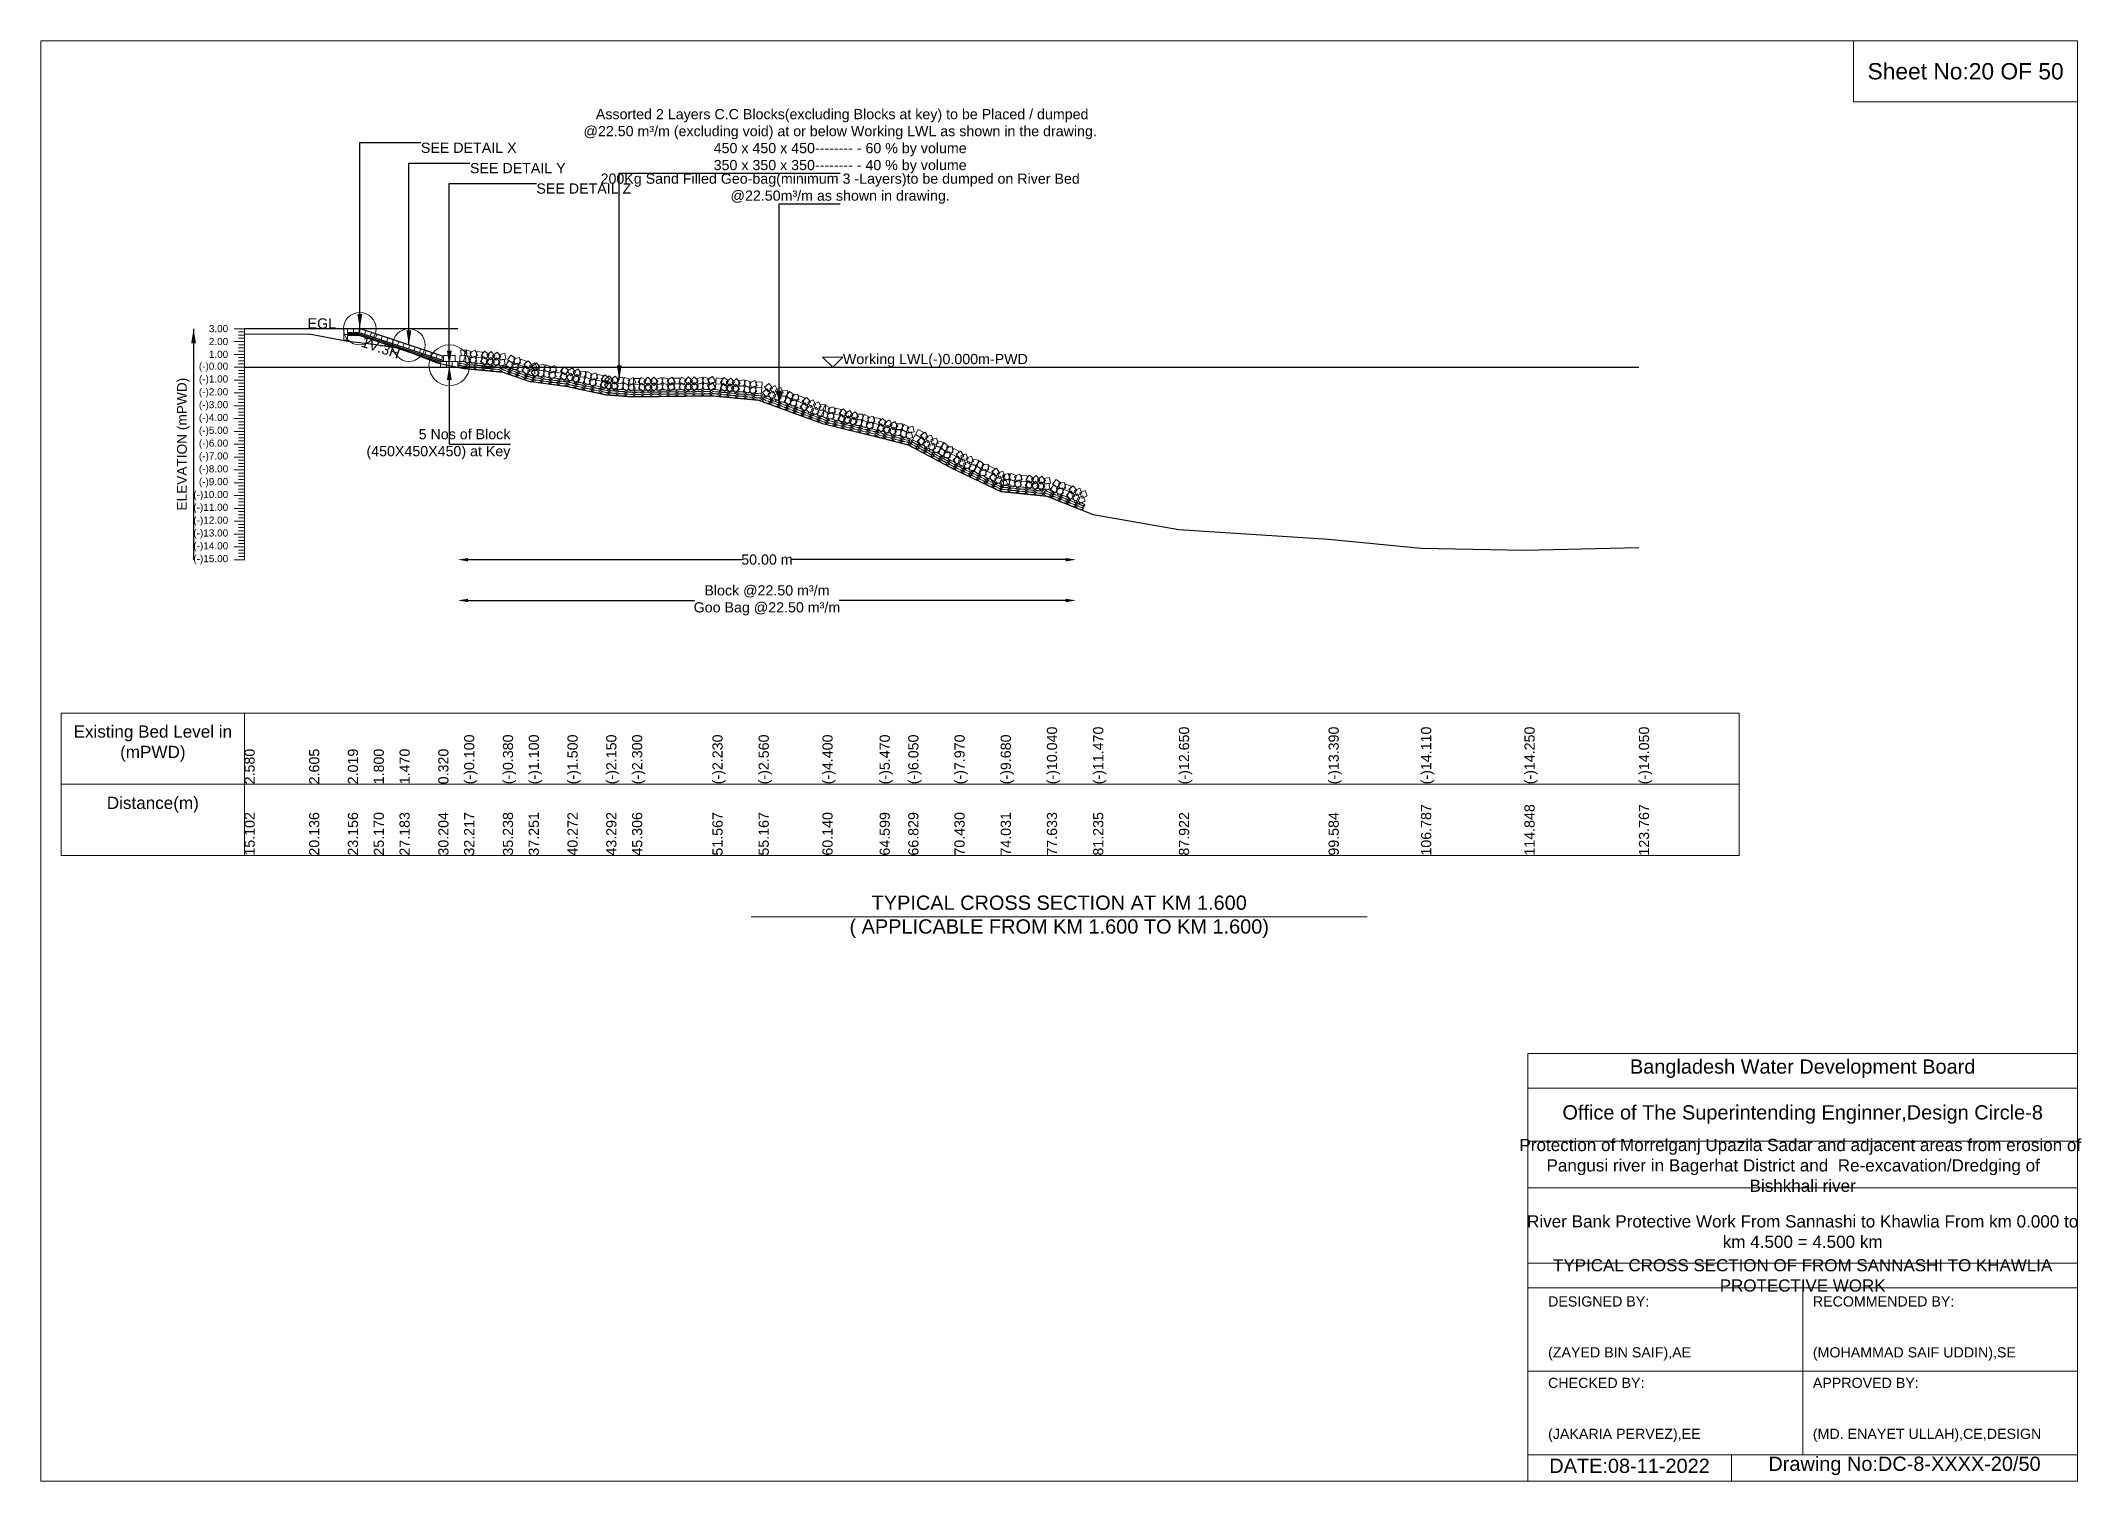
# Model space of a CAD drawing. Header units: inches. Extents: x 89000 to 845017, y -7071 to 0.
# Drawn here: x 385000 to 395017, y -7071 to 0 of the extents above; entities that cross this region are included whole.
import ezdxf

# ---------------------------------------------------------------- set-up
doc = ezdxf.new("R2010")
doc.units = ezdxf.units.IN
doc.header["$LTSCALE"] = 7
doc.header["$MEASUREMENT"] = 0
doc.header["$PDMODE"] = 3
for name, color, linetype, lineweight in [('Cross section Data Border', 7, 'Continuous', 9), ('Cross Section Labels', 7, 'Continuous', 9), ('Existing_Bed_Level for Xsection', 7, 'Continuous', 25), ('Long Section Labels', 7, 'Continuous', 9)]:
    doc.layers.add(name, color=color, linetype=linetype, lineweight=lineweight)
doc.styles.get("Standard").update_dxf_attribs({"font": 'arial.ttf'})
doc.dimstyles.new('Appron Lebeling Style', dxfattribs={"dimtxt": 50, "dimasz": 50, "dimexe": 0.18, "dimexo": 0.0625, "dimgap": 0.09, "dimtad": 0, "dimtih": 1, "dimtoh": 1, "dimdec": 4, "dimzin": 0, "dimdsep": 46, "dimtxsty": 'Standard', "dimcen": 0.09, "dimse1": 1, "dimse2": 1, "dimadec": 0, "dimazin": 0, "dimtfac": 1, "dimtdec": 4, "dimtofl": 0, "dimtmove": 0, "dimatfit": 3, "dimfxl": 1, "dimtolj": 1, "dimtzin": 0, "dimarcsym": 0})
doc.dimstyles.get("Standard").update_dxf_attribs({"dimtxt": 0.18, "dimasz": 0.18, "dimexe": 0.18, "dimexo": 0.0625, "dimgap": 0.09, "dimtad": 0, "dimtih": 1, "dimtoh": 1, "dimdec": 4, "dimzin": 0, "dimdsep": 46, "dimtxsty": 'Standard', "dimcen": 0.09, "dimadec": 0, "dimazin": 0, "dimtfac": 1, "dimtdec": 4, "dimtofl": 0, "dimtmove": 0, "dimatfit": 3, "dimfxl": 1, "dimtolj": 1, "dimtzin": 0, "dimarcsym": 0})

msp = doc.modelspace()

# ---------------------------------------------------------------- texts
at = {"layer": 'Cross section Data Border', "char_height": 60, "width": 800, "attachment_point": 5}
for s, insert in [('Existing Bed Level in (mPWD)', (385550, -3450)), ('Distance(m)', (385550, -3750))]:
    msp.add_mtext(s, dxfattribs=dict(at, insert=insert))
at = {"layer": 'Cross Section Labels'}
for s, insert, char_height, attachment_point in [('Sheet No:20 OF 50', (394450, -150), 80, 5), (' Assorted 2 Layers C.C Blocks(excluding Blocks at key) to be Placed / dumped^J@22.50 m³/m (excluding void) at or below Working LWL as shown in the drawing.^J450 x 450 x 450-------- - 60 % by volume^J350 x 350 x 350-------- - 40 % by volume', (388924.56782, -650), 50, 8), ('SEE DETAIL X', (386866.10619, -500), 50, 1), ('SEE DETAIL Y', (387107.08119, -600), 50, 1), ('SEE DETAIL Z', (387433.10619, -700), 50, 1), ('200Kg Sand Filled Geo-bag(minimum 3 -Layers)to be dumped on River Bed^J@22.50m³/m as shown in drawing.', (388924.56782, -800), 50, 8), ('EGL', (386449.63914, -1413.25), 50, 9), ('Working LWL(-)0.000m-PWD', (388938.05619, -1602.25), 50, 7), ('5 Nos of Block ^J(450X450X450) at Key', (387305.53119, -1980.25), 50, 6), ('TYPICAL CROSS SECTION AT KM 1.600^J( APPLICABLE FROM KM 1.600 TO KM 1.600)', (390000, -4300), 70, 5), ('Bangladesh Water Development Board', (393650, -5046), 70, 5), ('Office of The Superintending Enginner,Design Circle-8', (393650, -5271), 70, 5)]:
    msp.add_mtext(s, dxfattribs=dict(at, insert=insert, char_height=char_height, attachment_point=attachment_point))
at = {"layer": 'Cross Section Labels', "insert": (386676.63251, -1483.29602), "char_height": 50, "attachment_point": 2, "rotation": 341.565051177}
msp.add_mtext('1V:3H', dxfattribs=at)
at = {"layer": 'Cross Section Labels'}
for s, insert, char_height, width, attachment_point in [('Protection of Morrelganj Upazila Sadar and adjacent areas from erosion of  Pangusi river in Bagerhat District and  Re-excavation/Dredging of     Bishkhali river', (393650, -5521), 60, 2800, 5), ('River Bank Protective Work From Sannashi to Khawlia From km 0.000 to km 4.500 = 4.500 km', (393650, -5846), 60, 2700, 5), ('TYPICAL CROSS SECTION OF FROM SANNASHI TO KHAWLIA PROTECTIVE WORK', (393650, -6061), 59.5765532, 2800, 5), ('DESIGNED BY:^J^J^J(ZAYED BIN SAIF),AE', (392400, -6321), 50, 1400, 4), ('RECOMMENDED BY:^J^J^J(MOHAMMAD SAIF UDDIN),SE', (393700, -6321), 50, 1400, 4), ('CHECKED BY:^J^J^J(JAKARIA PERVEZ),EE', (392400, -6721), 50, 1400, 4), ('APPROVED BY:^J^J^J(MD. ENAYET ULLAH),CE,DESIGN', (393700, -6721), 50, 1400, 4), ('DATE:08-11-2022', (392800, -6996), 70, 1400, 5), ('Drawing No:DC-8-XXXX-20/50', (394150, -6996), 70, 2200, 5)]:
    msp.add_mtext(s, dxfattribs=dict(at, insert=insert, char_height=char_height, width=width, attachment_point=attachment_point))
at = {"layer": 'Long Section Labels', "char_height": 35, "attachment_point": 6}
for s, insert in [('3.00', (385920, -1413.25)), ('2.00', (385920, -1476.25)), ('(-)0.00', (385920, -1602.25)), ('1.00', (385920, -1539.25)), ('(-)1.00', (385920, -1665.25)), ('(-)2.00', (385920, -1728.25)), ('(-)3.00', (385920, -1791.25)), ('(-)4.00', (385920, -1854.25)), ('(-)5.00', (385920, -1917.25)), ('(-)6.00', (385920, -1980.25)), ('(-)7.00', (385920, -2043.25)), ('(-)8.00', (385920, -2106.25)), ('(-)9.00', (385920, -2169.25)), ('(-)10.00', (385920, -2232.25)), ('(-)11.00', (385920, -2295.25)), ('(-)12.00', (385920, -2358.25)), ('(-)13.00', (385920, -2421.25)), ('(-)14.00', (385920, -2484.25)), ('(-)15.00', (385920, -2547.25))]:
    msp.add_mtext(s, dxfattribs=dict(at, insert=insert))
at = {"layer": 'Long Section Labels', "rotation": 90}
for s, insert, char_height, attachment_point in [('ELEVATION (mPWD)', (385700, -1980.25), 48, 5), ('(-)10.040', (389939.43699, -3650), 50, 1), ('(-)11.470', (390166.36455, -3650), 50, 1), ('(-)12.650', (390587.69766, -3650), 50, 1), ('(-)13.390', (391322.39651, -3650), 50, 1), ('(-)14.110', (391776.1832, -3650), 50, 1), ('(-)14.250', (392283.98083, -3650), 50, 1), ('(-)14.050', (392845.92653, -3650), 50, 1), ('2.580', (386000, -3650), 50, 1), ('2.605', (386317.13875, -3650), 50, 1), ('2.019', (386507.43723, -3650), 50, 1), ('1.800', (386634.27718, -3650), 50, 1), ('1.470', (386761.11751, -3650), 50, 1), ('0.320', (386951.41594, -3650), 50, 1), ('(-)0.100', (387078.25627, -3650), 50, 1), ('(-)0.380', (387268.55469, -3650), 50, 1), ('(-)1.100', (387395.39469, -3650), 50, 1), ('(-)1.500', (387585.69317, -3650), 50, 1), ('(-)2.150', (387775.99159, -3650), 50, 1), ('(-)2.300', (387902.83192, -3650), 50, 1), ('(-)2.230', (388297.30877, -3650), 50, 1), ('(-)2.560', (388524.1092, -3650), 50, 1), ('(-)4.400', (388837.39096, -3650), 50, 1), ('(-)5.470', (389118.30117, -3650), 50, 1), ('(-)6.050', (389258.79808, -3650), 50, 1), ('(-)7.970', (389485.65008, -3650), 50, 1), ('(-)9.680', (389712.53106, -3650), 50, 1), ('15.102', (386000, -4000), 50, 1), ('20.136', (386317.13875, -4000), 50, 1), ('23.156', (386507.43723, -4000), 50, 1), ('25.170', (386634.27718, -4000), 50, 1), ('27.183', (386761.11751, -4000), 50, 1), ('30.204', (386951.41594, -4000), 50, 1), ('32.217', (387078.25627, -4000), 50, 1), ('35.238', (387268.55469, -4000), 50, 1), ('37.251', (387395.39469, -4000), 50, 1), ('40.272', (387585.69317, -4000), 50, 1), ('43.292', (387775.99159, -4000), 50, 1), ('45.306', (387902.83192, -4000), 50, 1), ('51.567', (388297.30877, -4000), 50, 1), ('55.167', (388524.1092, -4000), 50, 1), ('60.140', (388837.39096, -4000), 50, 1), ('64.599', (389118.30117, -4000), 50, 1), ('66.829', (389258.79808, -4000), 50, 1), ('70.430', (389485.65008, -4000), 50, 1), ('74.031', (389712.53106, -4000), 50, 1), ('77.633', (389939.43699, -4000), 50, 1), ('81.235', (390166.36455, -4000), 50, 1), ('87.922', (390587.69766, -4000), 50, 1), ('99.584', (391322.39651, -4000), 50, 1), ('106.787', (391776.1832, -4000), 50, 1), ('114.848', (392283.98083, -4000), 50, 1), ('123.767', (392845.92653, -4000), 50, 1)]:
    msp.add_mtext(s, dxfattribs=dict(at, insert=insert, char_height=char_height, attachment_point=attachment_point))

# ---------------------------------------------------------------- blocks, each defined once
blk = doc.blocks.new('*D295')
at = {"layer": 'Cross Section Labels', "color": 0, "lineweight": -2, "transparency": 16777216}
for p, q in [((387098, -2547), (388442, -2547)), ((390032, -2547), (388687, -2547))]:
    blk.add_line(p, q, dxfattribs=at)
at = {"layer": 'Cross Section Labels', "color": 0, "transparency": 16777216}
for points in [[(387098, -2539), (387098, -2556), (387048, -2547)], [(390032, -2539), (390032, -2556), (390082, -2547)]]:
    blk.add_solid(points, dxfattribs=at)
at = {"layer": 'Defpoints', "color": 0, "transparency": 16777216}
for p in [(387048, -1602), (390082, -2291), (390082, -2547)]:
    blk.add_point(p, dxfattribs=at)
at = {"layer": 'Cross Section Labels', "color": 0, "transparency": 16777216, "insert": (388565, -2547), "char_height": 50, "attachment_point": 5}
blk.add_mtext('\\A1;50.00 m', dxfattribs=at)
blk = doc.blocks.new('*D296')
at = {"layer": 'Cross Section Labels', "color": 0, "lineweight": -2, "transparency": 16777216}
for p, q in [((387098, -2747), (388209, -2747)), ((390032, -2747), (388920, -2747))]:
    blk.add_line(p, q, dxfattribs=at)
at = {"layer": 'Cross Section Labels', "color": 0, "transparency": 16777216}
for points in [[(387098, -2739), (387098, -2756), (387048, -2747)], [(390032, -2739), (390032, -2756), (390082, -2747)]]:
    blk.add_solid(points, dxfattribs=at)
at = {"layer": 'Defpoints', "color": 0, "transparency": 16777216}
for p in [(387048, -1602), (390082, -2291), (390082, -2747)]:
    blk.add_point(p, dxfattribs=at)
at = {"layer": 'Cross Section Labels', "color": 0, "transparency": 16777216, "insert": (388565, -2747), "char_height": 50, "attachment_point": 5}
blk.add_mtext('\\A1;Block @22.50 m³/m ^JGoo Bag @22.50 m³/m ', dxfattribs=at)

# ---------------------------------------------------------------- dimensions: what is measured, and where the dimension line sits
at = {"layer": 'Cross Section Labels'}
for base, text, picture, middle in [((390081.5405, -2547.25), '50.00 m', '*D295', (388564.79834, -2547.25)), ((390081.5405, -2747.25), 'Block @22.50 m³/m ^JGoo Bag @22.50 m³/m ', '*D296', (388564.79834, -2747.25))]:
    dim = msp.add_linear_dim(base=base, p1=(387048.05619, -1602.25), p2=(390081.5405, -2291.18494), text=text, dimstyle='Appron Lebeling Style', dxfattribs=at)
    dim.commit()
    dim.dimension.update_dxf_attribs({"geometry": picture, "text_midpoint": middle})

# ---------------------------------------------------------------- linework, layer by layer
at = {"layer": 'Cross section Data Border'}
msp.add_lwpolyline([(385100, -3300), (393338.65817, -3300), (393338.65817, -4000), (385100, -4000)], close=True, dxfattribs=at)
for points in [[(386000, -3300), (386000, -4000)], [(385100, -3650), (393338.65817, -3650)]]:
    msp.add_lwpolyline(points, dxfattribs=at)
at = {"layer": 'Cross Section Labels'}
for points in [[(385000, 0), (395000, 0), (395000, -7071), (385000, -7071)], [(393900, 0), (395000, 0), (395000, -300), (393900, -300)], [(388888.05619, -1602.25), (388938.05619, -1552.25), (388838.05619, -1552.25)]]:
    msp.add_lwpolyline(points, close=True, dxfattribs=at)
for points in [[(388488, -4300), (390000, -4300), (391512, -4300)], [(392300, -7071), (392300, -4971), (395000, -4971)], [(392300, -5141), (395000, -5141)], [(392300, -5401), (395000, -5401)], [(392300, -5631), (395000, -5631)], [(392300, -6001), (395000, -6001)], [(392300, -6121), (395000, -6121)], [(393650, -6121), (393650, -6941)], [(392300, -6531), (395000, -6531)], [(392300, -6941), (395000, -6941)], [(393300, -6941), (393300, -7071)]]:
    msp.add_lwpolyline(points, dxfattribs=at)
for centre, radius in [((386566.10619, -1413.25), 80), ((386807.08119, -1493.575), 80), ((387005.53119, -1592.8), 100)]:
    msp.add_circle(centre, radius, dxfattribs=at)
at = {"layer": 'Existing_Bed_Level for Xsection'}
for points in [[(387048.05619, -1413.25), (386000, -1413.25)], [(386000, -1439.71), (386317.13875, -1438.135), (386507.43723, -1475.053), (386634.27718, -1488.85), (386761.11751, -1509.64), (386951.41594, -1582.09), (387078.25627, -1608.55), (387268.55469, -1626.19), (387395.39469, -1671.55), (387585.69317, -1696.75), (387775.99159, -1737.7), (387902.83192, -1747.15), (388297.30877, -1742.74), (388524.1092, -1763.53), (388837.39096, -1879.45), (389118.30117, -1946.86), (389258.79808, -1983.4), (389485.65008, -2104.36), (389712.53106, -2212.09), (389939.43699, -2234.77), (390166.36455, -2324.86), (390587.69766, -2399.2), (391322.39651, -2445.82), (391776.1832, -2491.18), (392283.98083, -2500), (392845.92653, -2487.4)], [(386977.18119, -1550.275), (386569.01584, -1414.21989), (386566.10619, -1413.25), (386563.03914, -1413.25), (386506.33914, -1413.25)], [(386506.33914, -1432.15), (386563.03914, -1432.15), (386977.18119, -1570.19735)], [(386506.33914, -1438.45), (386562.01679, -1438.45), (386968.36679, -1573.9)], [(386506.33914, -1444.75), (386560.99444, -1444.75), (386963.00619, -1578.75392)], [(386000, -1602.25), (392845.92653, -1602.25)]]:
    msp.add_lwpolyline(points, dxfattribs=at)
at = {"layer": 'Long Section Labels'}
for points in [[(386000, -1413.25), (385950, -1413.25)], [(386000, -1476.25), (385950, -1476.25)], [(386000, -1429), (385970, -1429)], [(386000, -1444.75), (385970, -1444.75)], [(386000, -1460.5), (385970, -1460.5)], [(386000, -1492), (385970, -1492)], [(386000, -2547.25), (386000, -2484.25), (386000, -2421.25), (386000, -2358.25), (386000, -2295.25), (386000, -2232.25), (386000, -2169.25), (386000, -2106.25), (386000, -2043.25), (386000, -1980.25), (386000, -1917.25), (386000, -1854.25), (386000, -1791.25), (386000, -1728.25), (386000, -1665.25), (386000, -1602.25), (386000, -1539.25), (386000, -1476.25), (386000, -1413.25)], [(386000, -1539.25), (385950, -1539.25)], [(386000, -1602.25), (385950, -1602.25)], [(386000, -1507.75), (385970, -1507.75)], [(386000, -1523.5), (385970, -1523.5)], [(386000, -1555), (385970, -1555)], [(386000, -1570.75), (385970, -1570.75)], [(386000, -1586.5), (385970, -1586.5)], [(386000, -1665.25), (385950, -1665.25)], [(386000, -1618), (385970, -1618)], [(386000, -1633.75), (385970, -1633.75)], [(386000, -1649.5), (385970, -1649.5)], [(386000, -1681), (385970, -1681)], [(386000, -1696.75), (385970, -1696.75)], [(386000, -1728.25), (385950, -1728.25)], [(386000, -1791.25), (385950, -1791.25)], [(386000, -1712.5), (385970, -1712.5)], [(386000, -1744), (385970, -1744)], [(386000, -1759.75), (385970, -1759.75)], [(386000, -1775.5), (385970, -1775.5)], [(386000, -1854.25), (385950, -1854.25)], [(386000, -1807), (385970, -1807)], [(386000, -1822.75), (385970, -1822.75)], [(386000, -1838.5), (385970, -1838.5)], [(386000, -1870), (385970, -1870)], [(386000, -1885.75), (385970, -1885.75)], [(386000, -1901.5), (385970, -1901.5)], [(386000, -1917.25), (385950, -1917.25)], [(386000, -1980.25), (385950, -1980.25)], [(386000, -1933), (385970, -1933)], [(386000, -1948.75), (385970, -1948.75)], [(386000, -1964.5), (385970, -1964.5)], [(386000, -1996), (385970, -1996)], [(386000, -2043.25), (385950, -2043.25)], [(386000, -2011.75), (385970, -2011.75)], [(386000, -2027.5), (385970, -2027.5)], [(386000, -2059), (385970, -2059)], [(386000, -2074.75), (385970, -2074.75)], [(386000, -2090.5), (385970, -2090.5)], [(386000, -2106.25), (385950, -2106.25)], [(386000, -2169.25), (385950, -2169.25)], [(386000, -2122), (385970, -2122)], [(386000, -2137.75), (385970, -2137.75)], [(386000, -2153.5), (385970, -2153.5)], [(386000, -2185), (385970, -2185)], [(386000, -2200.75), (385970, -2200.75)], [(386000, -2232.25), (385950, -2232.25)], [(386000, -2295.25), (385950, -2295.25)], [(386000, -2216.5), (385970, -2216.5)], [(386000, -2248), (385970, -2248)], [(386000, -2263.75), (385970, -2263.75)], [(386000, -2279.5), (385970, -2279.5)], [(386000, -2358.25), (385950, -2358.25)], [(386000, -2311), (385970, -2311)], [(386000, -2326.75), (385970, -2326.75)], [(386000, -2342.5), (385970, -2342.5)], [(386000, -2374), (385970, -2374)], [(386000, -2389.75), (385970, -2389.75)], [(386000, -2421.25), (385950, -2421.25)], [(386000, -2484.25), (385950, -2484.25)], [(386000, -2405.5), (385970, -2405.5)], [(386000, -2437), (385970, -2437)], [(386000, -2452.75), (385970, -2452.75)], [(386000, -2468.5), (385970, -2468.5)], [(386000, -2500), (385970, -2500)], [(386000, -2547.25), (385950, -2547.25)], [(386000, -2515.75), (385970, -2515.75)], [(386000, -2531.5), (385970, -2531.5)]]:
    msp.add_lwpolyline(points, dxfattribs=at)
for points in [[(386506.33914, -1413.25), (386487.43914, -1413.25), (386487.43914, -1441.6), (386506.33914, -1441.6)], [(386506.33914, -1441.6), (386487.43914, -1441.6), (386487.43914, -1469.95), (386506.33914, -1469.95)], [(386534.68914, -1413.25), (386506.33914, -1413.25), (386506.33914, -1432.15), (386534.68914, -1432.15)], [(386563.03914, -1413.25), (386534.68914, -1413.25), (386534.68914, -1432.15), (386563.03914, -1432.15)], [(386595.91102, -1423.18494), (386569.01584, -1414.21989), (386563.03914, -1432.15), (386589.93431, -1441.11506)], [(386622.80619, -1432.15), (386595.91102, -1423.18494), (386589.93431, -1441.11506), (386616.82948, -1450.08011)], [(386649.70136, -1441.11506), (386622.80619, -1432.15), (386616.82948, -1450.08011), (386643.72465, -1459.04517)], [(386676.59653, -1450.08011), (386649.70136, -1441.11506), (386643.72465, -1459.04517), (386670.61983, -1468.01023)], [(386703.4917, -1459.04517), (386676.59653, -1450.08011), (386670.61983, -1468.01023), (386697.515, -1476.97529)], [(386730.38687, -1468.01023), (386703.4917, -1459.04517), (386697.515, -1476.97529), (386724.41017, -1485.94034)], [(386757.28204, -1476.97529), (386730.38687, -1468.01023), (386724.41017, -1485.94034), (386751.30534, -1494.9054)], [(386784.17722, -1485.94034), (386757.28204, -1476.97529), (386751.30534, -1494.9054), (386778.20051, -1503.87046)], [(386811.07239, -1494.9054), (386784.17722, -1485.94034), (386778.20051, -1503.87046), (386805.09568, -1512.83551)], [(386837.96756, -1503.87046), (386811.07239, -1494.9054), (386805.09568, -1512.83551), (386831.99085, -1521.80057)], [(386864.86273, -1512.83551), (386837.96756, -1503.87046), (386831.99085, -1521.80057), (386858.88603, -1530.76563)], [(386891.7579, -1521.80057), (386864.86273, -1512.83551), (386858.88603, -1530.76563), (386885.7812, -1539.73069)], [(386918.65307, -1530.76563), (386891.7579, -1521.80057), (386885.7812, -1539.73069), (386912.67637, -1548.69574)], [(386945.54825, -1539.73069), (386918.65307, -1530.76563), (386912.67637, -1548.69574), (386939.57154, -1557.6608)], [(386972.44342, -1548.69574), (386945.54825, -1539.73069), (386939.57154, -1557.6608), (386966.46671, -1566.62586)], [(386991.35619, -1573.9), (386963.00619, -1573.9), (386963.00619, -1602.25), (386991.35619, -1602.25)], [(387005.53119, -1545.55), (386977.18119, -1545.55), (386977.18119, -1573.9), (387005.53119, -1573.9)], [(387019.70619, -1573.9), (386991.35619, -1573.9), (386991.35619, -1602.25), (387019.70619, -1602.25)], [(387033.88119, -1545.55), (387005.53119, -1545.55), (387005.53119, -1573.9), (387033.88119, -1573.9)], [(387048.05619, -1573.9), (387019.70619, -1573.9), (387019.70619, -1602.25), (387048.05619, -1602.25)], [(387084.74284, -1544.8648), (387056.43782, -1546.46122), (387058.03424, -1574.76623), (387086.33925, -1573.16982)], [(387090.53227, -1517.11224), (387062.22725, -1518.70865), (387063.82366, -1547.01367), (387092.12868, -1545.41725)], [(387112.3687, -1555.14588), (387085.78083, -1545.30678), (387075.94174, -1571.89465), (387102.5296, -1581.73374)], [(387114.98543, -1526.9169), (387088.39756, -1517.0778), (387078.55846, -1543.66567), (387105.14633, -1553.50476)], [(387129.34897, -1547.3393), (387103.58651, -1559.17221), (387115.41942, -1584.93468), (387141.18189, -1573.10177)], [(387131.9657, -1519.11032), (387106.20324, -1530.94323), (387118.03615, -1556.7057), (387143.79861, -1544.87279)], [(387166.03603, -1555.94759), (387137.80705, -1553.33086), (387135.19032, -1581.55984), (387163.4193, -1584.17657)], [(387168.65276, -1527.71861), (387140.42378, -1525.10189), (387137.80705, -1553.33086), (387166.03603, -1555.94759)], [(387198.59977, -1567.97961), (387175.45132, -1551.61283), (387159.08454, -1574.76128), (387182.23299, -1591.12806)], [(387201.2165, -1539.75063), (387178.06805, -1523.38385), (387161.70126, -1546.5323), (387184.84972, -1562.89909)], [(387208.92939, -1554.02701), (387187.11097, -1572.12892), (387205.21288, -1593.94734), (387227.0313, -1575.84543)], [(387211.54611, -1525.79803), (387189.7277, -1543.89994), (387207.82961, -1565.71836), (387229.64802, -1547.61645)], [(387255.26175, -1578.44626), (387237.14247, -1556.64226), (387215.33847, -1574.76154), (387233.45775, -1596.56554)], [(387257.87848, -1550.21728), (387239.7592, -1528.41328), (387217.9552, -1546.53256), (387236.07448, -1568.33656)], [(387275.10867, -1562.85681), (387247.16527, -1567.64105), (387251.94951, -1595.58445), (387279.89291, -1590.80021)], [(387277.7254, -1534.62783), (387249.782, -1539.41207), (387254.56624, -1567.35547), (387282.50964, -1562.57123)], [(387321.77014, -1585.4026), (387298.45936, -1569.26786), (387282.32462, -1592.57864), (387305.6354, -1608.71339)], [(387331.31648, -1558.70822), (387308.00569, -1542.57348), (387291.87095, -1565.88426), (387315.18173, -1582.019)], [(387340.15731, -1582.05829), (387312.26309, -1587.12141), (387317.32621, -1615.01563), (387345.22043, -1609.95251)], [(387349.70364, -1555.36391), (387321.80943, -1560.42703), (387326.87255, -1588.32125), (387354.76676, -1583.25813)], [(387373.5565, -1599.50927), (387346.86212, -1589.96294), (387337.31578, -1616.65732), (387364.01016, -1626.20365)], [(387383.10283, -1572.81489), (387356.40845, -1563.26855), (387346.86212, -1589.96294), (387373.5565, -1599.50927)], [(387402.1112, -1619.25252), (387383.75342, -1597.64895), (387362.14984, -1616.00673), (387380.50763, -1637.61031)], [(387411.65753, -1592.55814), (387393.29975, -1570.95457), (387371.69618, -1589.31235), (387390.05396, -1610.91592)], [(387425.12903, -1581.60849), (387399.49815, -1593.72379), (387411.61345, -1619.35467), (387437.24433, -1607.23938)], [(387450.89754, -1603.5851), (387433.64724, -1581.08733), (387411.14947, -1598.33762), (387428.39976, -1620.8354)], [(387471.34053, -1588.78594), (387443.23101, -1592.4707), (387446.91577, -1620.58022), (387475.02529, -1616.89546)], [(387505.76068, -1600.7511), (387479.5791, -1589.87692), (387468.70493, -1616.0585), (387494.8865, -1626.93267)], [(387523.03402, -1593.61641), (387496.82734, -1604.42994), (387507.64088, -1630.63662), (387533.84756, -1619.82309)], [(387559.35528, -1603.65677), (387531.25063, -1599.93505), (387527.52892, -1628.0397), (387555.63357, -1631.76142)], [(387591.42214, -1616.95652), (387568.93332, -1599.69456), (387551.67136, -1622.18338), (387574.16018, -1639.44534)], [(387415.5827, -1608.30287), (387389.95181, -1620.41817), (387402.06711, -1646.04905), (387427.69799, -1633.93376)], [(387447.17582, -1631.68975), (387429.92552, -1609.19198), (387407.42775, -1626.44227), (387424.67805, -1648.94005)], [(387467.61882, -1616.89059), (387439.5093, -1620.57535), (387443.19405, -1648.68487), (387471.30357, -1645.00011)], [(387502.03896, -1628.85575), (387475.85738, -1617.98157), (387464.98321, -1644.16315), (387491.16478, -1655.03732)], [(387519.31231, -1621.72106), (387493.10563, -1632.53459), (387503.91916, -1658.74127), (387530.12584, -1647.92774)], [(387555.63357, -1631.76142), (387527.52892, -1628.0397), (387523.8072, -1656.14435), (387551.91185, -1659.86607)], [(387587.70042, -1645.06117), (387565.2116, -1627.79921), (387547.94964, -1650.28803), (387570.43846, -1667.54999)], [(387603.75966, -1632.76737), (387579.93844, -1648.13852), (387595.30959, -1671.95973), (387619.13081, -1656.58859)], [(387609.72372, -1605.05181), (387585.90251, -1620.42295), (387601.27366, -1644.24417), (387625.09487, -1628.87302)], [(387646.84973, -1662.53704), (387631.45961, -1638.72808), (387607.65065, -1654.11819), (387623.04076, -1677.92716)], [(387652.81379, -1634.82148), (387637.42368, -1611.01251), (387613.61471, -1626.40263), (387629.00482, -1650.21159)], [(387668.41393, -1649.42535), (387640.09942, -1650.8435), (387641.51757, -1679.15801), (387669.83208, -1677.73986)], [(387674.37799, -1621.70979), (387646.06349, -1623.12794), (387647.48164, -1651.44245), (387675.79614, -1650.0243)], [(387701.76341, -1664.11287), (387676.53844, -1651.17365), (387663.59922, -1676.39862), (387688.82419, -1689.33784)], [(387707.72747, -1636.39731), (387682.5025, -1623.45809), (387669.56328, -1648.68306), (387694.78825, -1661.62228)], [(387719.55339, -1658.38671), (387692.56377, -1667.0633), (387701.24036, -1694.05292), (387728.22998, -1685.37633)], [(387725.51745, -1630.67115), (387698.52784, -1639.34774), (387707.20443, -1666.33735), (387734.19404, -1657.66076)], [(387754.95225, -1671.30813), (387727.23669, -1665.34406), (387721.27262, -1693.05963), (387748.98819, -1699.02369)], [(387760.91632, -1643.59257), (387733.20075, -1637.6285), (387727.23669, -1665.34406), (387754.95225, -1671.30813)], [(387785.84898, -1687.13719), (387764.81724, -1668.12697), (387745.80702, -1689.1587), (387766.83876, -1708.16892)], [(387791.81305, -1659.42163), (387770.78131, -1640.4114), (387751.77109, -1661.44314), (387772.80282, -1680.45336)], [(387788.89666, -1672.1261), (387767.40882, -1690.61922), (387785.90194, -1712.10705), (387807.38978, -1693.61393)], [(387791.00298, -1643.85445), (387769.51515, -1662.34757), (387788.00827, -1683.83541), (387809.4961, -1665.34229)], [(387835.66261, -1695.70434), (387817.15238, -1674.23124), (387795.67928, -1692.74146), (387814.18951, -1714.21456)], [(387837.76893, -1667.43269), (387819.25871, -1645.95959), (387797.78561, -1664.46982), (387816.29583, -1685.94292)], [(387855.22466, -1679.75888), (387827.37225, -1685.04716), (387832.66052, -1712.89957), (387860.51293, -1707.61129)], [(387857.33098, -1651.48724), (387829.47857, -1656.77551), (387834.76685, -1684.62792), (387862.61926, -1679.33965)], [(387890.27345, -1689.73349), (387863.51218, -1680.37633), (387854.15501, -1707.13761), (387880.91629, -1716.49477)], [(387892.37978, -1661.46185), (387865.6185, -1652.10469), (387856.26134, -1678.86596), (387883.02262, -1688.22313)], [(387907.10993, -1681.62143), (387881.56543, -1693.91783), (387893.86183, -1719.46232), (387919.40632, -1707.16592)], [(387909.21625, -1653.34979), (387883.67176, -1665.64618), (387895.96816, -1691.19068), (387921.51265, -1678.89428)], [(387938.55921, -1657.91504), (387910.21099, -1658.23196), (387910.5279, -1686.58018), (387938.87613, -1686.26327)], [(387938.87613, -1686.26327), (387910.5279, -1686.58018), (387910.84482, -1714.92841), (387939.19304, -1714.6115)], [(387972.19275, -1666.5146), (387947.47569, -1652.62974), (387933.59083, -1677.3468), (387958.30789, -1691.23166)], [(387972.50966, -1694.86283), (387947.7926, -1680.97797), (387933.90774, -1705.69503), (387958.6248, -1719.57989)], [(387981.0239, -1651.56847), (387961.1947, -1671.82989), (387981.45613, -1691.65909), (388001.28533, -1671.39767)], [(387981.34082, -1679.9167), (387961.51162, -1700.17812), (387981.77304, -1720.00732), (388001.60224, -1699.7459)], [(388029.63338, -1671.06479), (388009.35617, -1651.25173), (387989.54311, -1671.52894), (388009.82032, -1691.342)], [(388029.95029, -1699.41302), (388009.67308, -1679.59996), (387989.86002, -1699.87717), (388010.13723, -1719.69023)], [(388047.76151, -1653.50626), (388020.46278, -1661.15492), (388028.11144, -1688.45364), (388055.41016, -1680.80499)], [(388048.07842, -1681.85449), (388020.7797, -1689.50314), (388028.42835, -1716.80187), (388055.72708, -1709.15322)], [(388083.53438, -1660.44981), (388056.07148, -1653.41336), (388049.03502, -1680.87626), (388076.49792, -1687.91271)], [(388083.85129, -1688.79804), (388056.38839, -1681.76159), (388049.35194, -1709.22449), (388076.81484, -1716.26094)], [(388099.61619, -1650.9289), (388075.21571, -1665.36287), (388089.64967, -1689.76334), (388114.05015, -1675.32938)], [(388099.9331, -1679.27713), (388075.53263, -1693.71109), (388089.96659, -1718.11157), (388114.36706, -1703.67761)], [(388136.99681, -1655.69663), (388108.64859, -1656.01355), (388108.9655, -1684.36178), (388137.31373, -1684.04486)], [(388137.31373, -1684.04486), (388108.9655, -1684.36178), (388109.28242, -1712.71001), (388137.63064, -1712.39309)], [(388170.63035, -1664.29619), (388145.91329, -1650.41133), (388132.02843, -1675.12839), (388156.74549, -1689.01325)], [(388170.94726, -1692.64442), (388146.2302, -1678.75956), (388132.34534, -1703.47662), (388157.0624, -1717.36148)], [(388179.4615, -1649.35006), (388159.6323, -1669.61149), (388179.89373, -1689.44069), (388199.72293, -1669.17926)], [(388179.77842, -1677.69829), (388159.94922, -1697.95972), (388180.21064, -1717.78892), (388200.03984, -1697.52749)], [(388228.07098, -1668.84639), (388207.79377, -1649.03333), (388187.98071, -1669.31054), (388208.25792, -1689.1236)], [(388228.38789, -1697.19462), (388208.11068, -1677.38156), (388188.29762, -1697.65876), (388208.57483, -1717.47182)], [(388246.19911, -1651.28785), (388218.90038, -1658.93651), (388226.54904, -1686.23524), (388253.84776, -1678.58658)], [(388246.51602, -1679.63608), (388219.2173, -1687.28474), (388226.86595, -1714.58347), (388254.16468, -1706.93481)], [(388281.97198, -1658.23141), (388254.50908, -1651.19495), (388247.47262, -1678.65785), (388274.93552, -1685.69431)], [(388282.28889, -1686.57964), (388254.82599, -1679.54318), (388247.78954, -1707.00608), (388275.25244, -1714.04254)], [(388298.05379, -1648.7105), (388273.65331, -1663.14446), (388288.08727, -1687.54494), (388312.48775, -1673.11097)], [(388298.3707, -1677.05873), (388273.97023, -1691.49269), (388288.40419, -1715.89316), (388312.80466, -1701.4592)], [(388341.78737, -1686.08363), (388313.55573, -1683.49573), (388310.96784, -1711.72737), (388339.19947, -1714.31527)], [(388344.37526, -1657.85199), (388316.14363, -1655.2641), (388313.55573, -1683.49573), (388341.78737, -1686.08363)], [(388374.36338, -1698.08238), (388351.19823, -1681.73925), (388334.85509, -1704.90441), (388358.02025, -1721.24754)], [(388376.95128, -1669.85075), (388353.78612, -1653.50761), (388337.44299, -1676.67277), (388360.60815, -1693.0159)], [(388384.67874, -1684.11924), (388362.87882, -1702.24342), (388381.00301, -1724.04334), (388402.80293, -1705.91916)], [(388387.26664, -1655.8876), (388365.46672, -1674.01179), (388383.5909, -1695.81171), (388405.39082, -1677.68752)], [(388431.03602, -1708.49115), (388412.89448, -1686.70568), (388391.109, -1704.84722), (388409.25054, -1726.63269)], [(388433.62392, -1680.25952), (388415.48238, -1658.47404), (388393.6969, -1676.61558), (388411.83844, -1698.40106)], [(388450.86701, -1692.88144), (388422.92851, -1697.69422), (388427.74129, -1725.63272), (388455.67979, -1720.81994)], [(388453.45491, -1664.64981), (388425.51641, -1669.46258), (388430.32918, -1697.40108), (388458.26768, -1692.58831)], [(388485.74071, -1703.45199), (388459.1428, -1693.64006), (388449.33087, -1720.23796), (388475.92877, -1730.04989)], [(388488.3286, -1675.22036), (388461.7307, -1665.40842), (388451.91876, -1692.00632), (388478.51666, -1701.81826)], [(388502.713, -1695.62808), (388476.96263, -1707.4873), (388488.82185, -1733.23766), (388514.57222, -1721.37845)], [(388505.30089, -1667.39644), (388479.55052, -1679.25566), (388491.40974, -1705.00603), (388517.16011, -1693.14681)], [(388539.40882, -1704.1989), (388511.17719, -1701.611), (388508.58929, -1729.84264), (388536.82093, -1732.43053)], [(388541.99672, -1675.96726), (388513.76508, -1673.37936), (388511.17719, -1701.611), (388539.40882, -1704.1989)], [(388592.48164, -1703.68274), (388574.36157, -1681.8794), (388552.55823, -1699.99947), (388570.6783, -1721.80281)], [(388606.07225, -1692.88129), (388580.31021, -1704.71514), (388592.14406, -1730.47718), (388617.9061, -1718.64333)], [(388644.49986, -1728.46649), (388632.6455, -1702.71389), (388606.8929, -1714.56825), (388618.74726, -1740.32085)], [(388582.64351, -1730.27096), (388564.52344, -1708.46763), (388542.7201, -1726.5877), (388560.84017, -1748.39103)], [(388596.23412, -1719.46952), (388570.47208, -1731.30337), (388582.30593, -1757.0654), (388608.06797, -1745.23156)], [(388634.66173, -1755.05472), (388622.80737, -1729.30211), (388597.05477, -1741.15647), (388608.90913, -1766.90907)], [(388657.86886, -1745.13704), (388629.63979, -1742.52133), (388627.02409, -1770.75041), (388655.25316, -1773.36611)], [(388667.70699, -1718.54881), (388639.47792, -1715.93311), (388636.86222, -1744.16218), (388665.09129, -1746.77789)], [(388688.79558, -1764.41006), (388665.66291, -1748.02098), (388649.27382, -1771.15365), (388672.40649, -1787.54273)], [(388698.63371, -1737.82184), (388675.50104, -1721.43275), (388659.11195, -1744.56542), (388682.24462, -1760.95451)], [(388707.21827, -1761.26733), (388679.27027, -1766.02464), (388684.02758, -1793.97264), (388711.97558, -1789.21533)], [(388717.0564, -1734.67911), (388689.1084, -1739.43642), (388693.86571, -1767.38441), (388721.81371, -1762.62711)], [(388740.42433, -1779.08307), (388713.8361, -1769.24494), (388703.99797, -1795.83316), (388730.5862, -1805.67129)], [(388750.26246, -1752.49484), (388723.67423, -1742.65671), (388713.8361, -1769.24494), (388740.42433, -1779.08307)], [(388768.76108, -1799.13788), (388750.64101, -1777.33454), (388728.83767, -1795.45461), (388746.95774, -1817.25795)], [(388778.59921, -1772.54966), (388760.47914, -1750.74632), (388738.6758, -1768.86639), (388756.79587, -1790.66973)], [(388782.35169, -1788.33644), (388756.58965, -1800.17028), (388768.4235, -1825.93232), (388794.18554, -1814.09847)], [(388792.18982, -1761.74821), (388766.42779, -1773.58206), (388778.26163, -1799.3441), (388804.02367, -1787.51025)], [(388820.7793, -1823.92163), (388808.92494, -1798.16903), (388783.17234, -1810.02339), (388795.0267, -1835.77599)], [(388830.61743, -1797.33341), (388818.76308, -1771.5808), (388793.01047, -1783.43516), (388804.86483, -1809.18777)], [(388853.82457, -1787.41573), (388825.59549, -1784.80003), (388822.97979, -1813.0291), (388851.20886, -1815.6448)], [(388875.78755, -1801.58537), (388850.87441, -1788.05549), (388837.34453, -1812.96863), (388862.25767, -1826.49852)], [(388893.7075, -1796.2799), (388866.52097, -1804.31825), (388874.55932, -1831.50478), (388901.74585, -1823.46643)], [(388843.98643, -1814.00395), (388815.75736, -1811.38825), (388813.14166, -1839.61733), (388841.37073, -1842.23303)], [(388869.17222, -1829.15274), (388844.25907, -1815.62286), (388830.72919, -1840.536), (388855.64233, -1854.06588)], [(388887.09216, -1823.84727), (388859.90563, -1831.88562), (388867.94398, -1859.07215), (388895.13051, -1851.0338)], [(388922.17679, -1837.59903), (388894.60942, -1830.98369), (388887.99408, -1858.55106), (388915.56145, -1865.1664)], [(388928.79213, -1810.03167), (388901.22476, -1803.41633), (388894.60942, -1830.98369), (388922.17679, -1837.59903)], [(388952.69204, -1854.15157), (388932.11399, -1834.65115), (388912.61357, -1855.2292), (388933.19162, -1874.72962)], [(388959.30738, -1826.5842), (388938.72933, -1807.08378), (388919.22891, -1827.66184), (388939.80696, -1847.16225)], [(388964.90569, -1841.81452), (388940.72896, -1856.62021), (388955.53466, -1880.79694), (388979.71138, -1865.99124)], [(388971.52103, -1814.24715), (388947.3443, -1829.05285), (388962.15, -1853.22957), (388986.32672, -1838.42387)], [(389007.28248, -1872.59106), (388992.45753, -1848.42613), (388968.29261, -1863.25108), (388983.11755, -1887.416)], [(389013.89781, -1845.02369), (388999.07287, -1820.85876), (388974.90795, -1835.68371), (388989.73289, -1859.84863)], [(389029.14958, -1859.99102), (389000.80952, -1860.74173), (389001.56024, -1889.08179), (389029.9003, -1888.33108)], [(389035.76492, -1832.42365), (389007.42486, -1833.17437), (389008.17558, -1861.51443), (389036.51564, -1860.76371)], [(389062.14379, -1875.46012), (389037.23065, -1861.93023), (389023.70076, -1886.84337), (389048.61391, -1900.37326)], [(389068.75913, -1847.89275), (389043.84599, -1834.36286), (389030.3161, -1859.27601), (389055.22925, -1872.80589)], [(389080.06373, -1870.15464), (389052.8772, -1878.193), (389060.91556, -1905.37953), (389088.10209, -1897.34117)], [(389086.67907, -1842.58727), (389059.49254, -1850.62563), (389067.5309, -1877.81216), (389094.71743, -1869.7738)], [(389115.14837, -1883.90641), (389087.581, -1877.29107), (389080.96566, -1904.85844), (389108.53303, -1911.47378)], [(389121.76371, -1856.33904), (389094.19634, -1849.7237), (389087.581, -1877.29107), (389115.14837, -1883.90641)], [(389145.66362, -1900.45895), (389125.08557, -1880.95853), (389105.58515, -1901.53658), (389126.1632, -1921.037)], [(389152.27896, -1872.89158), (389131.7009, -1853.39116), (389112.20049, -1873.96921), (389132.77854, -1893.46963)], [(389158.98164, -1888.88128), (389134.52909, -1903.22685), (389148.87466, -1927.6794), (389173.32721, -1913.33384)], [(389166.11744, -1861.44403), (389141.66489, -1875.78959), (389156.01045, -1900.24215), (389180.463, -1885.89658)], [(389200.76848, -1920.45418), (389186.40345, -1896.01306), (389161.96233, -1910.37809), (389176.32736, -1934.81921)], [(389207.90427, -1893.01693), (389193.53924, -1868.57581), (389169.09812, -1882.94084), (389183.46315, -1907.38196)], [(389230.00589, -1880.83292), (389201.6567, -1881.04724), (389201.87102, -1909.39643), (389230.22021, -1909.18211)], [(389262.70148, -1896.92358), (389238.04881, -1882.9247), (389224.04994, -1907.57737), (389248.7026, -1921.57625)], [(389280.7186, -1891.95815), (389253.38484, -1899.48063), (389260.90732, -1926.81439), (389288.24109, -1919.29191)], [(389222.87009, -1908.27018), (389194.5209, -1908.4845), (389194.73522, -1936.83369), (389223.08441, -1936.61937)], [(389255.56568, -1924.36084), (389230.91302, -1910.36196), (389216.91414, -1935.01462), (389241.5668, -1949.0135)], [(389273.58281, -1919.3954), (389246.24904, -1926.91788), (389253.77152, -1954.25165), (389281.10529, -1946.72917)], [(389318.60007, -1946.74656), (389293.58409, -1933.40776), (389280.24529, -1958.42374), (389305.26127, -1971.76253)], [(389331.93886, -1921.73058), (389306.92289, -1908.39179), (389293.58409, -1933.40776), (389318.60007, -1946.74656)], [(389343.96876, -1970.44458), (389328.95929, -1946.39384), (389304.90855, -1961.40331), (389319.91802, -1985.45405)], [(389357.30756, -1945.4286), (389342.29808, -1921.37786), (389318.24734, -1936.38734), (389333.25682, -1960.43808)], [(389358.89363, -1961.57753), (389331.76942, -1969.82375), (389340.01564, -1996.94795), (389367.13984, -1988.70174)], [(389372.23242, -1936.56156), (389345.10822, -1944.80777), (389353.35443, -1971.93197), (389380.47864, -1963.68576)], [(389392.16333, -2002.02644), (389383.89552, -1974.90882), (389356.77789, -1983.17663), (389365.0457, -2010.29426)], [(389405.50212, -1977.01047), (389397.23431, -1949.89284), (389370.11668, -1958.16065), (389378.38449, -1985.27828)], [(389416.49725, -1995.3338), (389388.88005, -1988.92966), (389382.47592, -2016.54686), (389410.09311, -2022.951)], [(389429.83604, -1970.31783), (389402.21885, -1963.91369), (389395.81471, -1991.53089), (389423.43191, -1997.93502)], [(389444.53776, -2018.60697), (389423.8304, -1999.24392), (389404.46735, -2019.95128), (389425.17471, -2039.31433)], [(389457.87656, -1993.591), (389437.1692, -1974.22795), (389417.80615, -1994.9353), (389438.51351, -2014.29836)], [(389476.5549, -1992.96509), (389448.22047, -1993.90437), (389449.15975, -2022.23881), (389477.49419, -2021.29952)], [(389507.05069, -2015.10215), (389482.03471, -2001.76336), (389468.69592, -2026.77933), (389493.71189, -2040.11813)], [(389463.21611, -2017.98106), (389434.88167, -2018.92035), (389435.82096, -2047.25478), (389464.15539, -2046.3155)], [(389493.71189, -2040.11813), (389468.69592, -2026.77933), (389455.35712, -2051.79531), (389480.3731, -2065.1341)], [(389519.08059, -2063.81614), (389504.07112, -2039.7654), (389480.02038, -2054.77488), (389495.02985, -2078.82562)], [(389532.41939, -2038.80017), (389517.40991, -2014.74943), (389493.35917, -2029.75891), (389508.36865, -2053.80965)], [(389531.65372, -2052.7524), (389504.94264, -2062.25191), (389514.44215, -2088.96299), (389541.15323, -2079.46347)], [(389543.81393, -2027.1428), (389517.10286, -2036.64231), (389526.60237, -2063.35339), (389553.31345, -2053.85387)], [(389566.76968, -2091.60927), (389557.2489, -2064.90577), (389530.54539, -2074.42655), (389540.06617, -2101.13005)], [(389578.9299, -2065.99967), (389569.40911, -2039.29617), (389542.70561, -2048.81695), (389552.22639, -2075.52045)], [(389590.76579, -2083.79149), (389562.8805, -2078.67947), (389557.76847, -2106.56476), (389585.65377, -2111.67679)], [(389602.92601, -2058.18189), (389575.04072, -2053.06987), (389569.92869, -2080.95516), (389597.81399, -2086.06719)], [(389619.85896, -2105.73458), (389598.27296, -2087.35612), (389579.89451, -2108.94212), (389601.4805, -2127.32057)], [(389632.01917, -2080.12498), (389610.43318, -2061.74652), (389592.05473, -2083.33252), (389613.64072, -2101.71097)], [(389650.64816, -2078.63054), (389622.38813, -2080.88736), (389624.64495, -2109.14739), (389652.90498, -2106.89057)], [(389682.14106, -2099.32449), (389656.53146, -2087.16427), (389644.37124, -2112.77387), (389669.98084, -2124.93409)], [(389708.58507, -2121.81629), (389692.47265, -2098.49008), (389669.14643, -2114.60251), (389685.25886, -2137.92872)], [(389638.48794, -2104.24014), (389610.22791, -2106.49696), (389612.48473, -2134.75699), (389640.74476, -2132.50017)], [(389669.98084, -2124.93409), (389644.37124, -2112.77387), (389632.21102, -2138.38347), (389657.82062, -2150.54369)], [(389696.42485, -2147.42589), (389680.31243, -2124.09968), (389656.98621, -2140.21211), (389673.09864, -2163.53832)], [(389710.92091, -2137.87392), (389684.20984, -2147.37344), (389693.70935, -2174.08451), (389720.42043, -2164.585)], [(389723.08113, -2112.26432), (389696.37005, -2121.76384), (389705.86957, -2148.47491), (389732.58065, -2138.9754)], [(389746.03688, -2176.7308), (389736.51609, -2150.02729), (389709.81259, -2159.54807), (389719.33337, -2186.25158)], [(389758.19709, -2151.1212), (389748.67631, -2124.41769), (389721.97281, -2133.93847), (389731.49359, -2160.64198)], [(389752.12122, -2152.06215), (389724.14414, -2156.64535), (389728.72735, -2184.62242), (389756.70442, -2180.03922)], [(389754.94085, -2123.85271), (389726.96377, -2128.43591), (389731.54697, -2156.41299), (389759.52405, -2151.82979)], [(389786.90694, -2162.9187), (389760.3905, -2152.88869), (389750.3605, -2179.40513), (389776.87693, -2189.43514)], [(389789.72657, -2134.70926), (389763.21013, -2124.67925), (389753.18012, -2151.19569), (389779.69656, -2161.2257)], [(389803.94291, -2155.23441), (389778.09603, -2166.88179), (389789.7434, -2192.72867), (389815.59028, -2181.08129)], [(389806.76253, -2127.02498), (389780.91565, -2138.67235), (389792.56303, -2164.51923), (389818.40991, -2152.87186)], [(389840.56712, -2164.10626), (389812.35768, -2161.28663), (389809.53806, -2189.49607), (389837.74749, -2192.3157)], [(389843.38674, -2135.89683), (389815.17731, -2133.0772), (389812.35768, -2161.28663), (389840.56712, -2164.10626)], [(389873.04351, -2176.3721), (389850.01333, -2159.8393), (389833.48053, -2182.86948), (389856.51071, -2199.40228)], [(389875.86314, -2148.16267), (389852.83296, -2131.62987), (389836.30016, -2154.66005), (389859.33034, -2171.19285)], [(389883.47318, -2162.49413), (389861.52517, -2180.4387), (389879.46974, -2202.38671), (389901.41774, -2184.44214)], [(389886.2928, -2134.2847), (389864.3448, -2152.22926), (389882.28936, -2174.17727), (389904.23737, -2156.2327)], [(389929.62877, -2187.24588), (389911.66673, -2165.31217), (389889.73302, -2183.27421), (389907.69506, -2205.20792)], [(389932.44839, -2159.03645), (389914.48635, -2137.10274), (389892.55264, -2155.06478), (389910.51468, -2176.99849)], [(389949.58726, -2171.79953), (389921.61019, -2176.38273), (389926.19339, -2204.35981), (389954.17046, -2199.77661)], [(389952.40689, -2143.5901), (389924.42981, -2148.1733), (389929.01302, -2176.15038), (389956.99009, -2171.56717)], [(389996.96061, -2197.00577), (389974.21978, -2180.07718), (389957.29119, -2202.818), (389980.03202, -2219.7466)], [(390007.42133, -2170.65628), (389984.6805, -2153.72768), (389967.75191, -2176.46851), (389990.49274, -2193.3971)], [(390015.45212, -2194.29718), (389987.39997, -2198.39588), (389991.49867, -2226.44803), (390019.55082, -2222.34933)], [(390025.91284, -2167.94769), (389997.86069, -2172.04639), (390001.95939, -2200.09854), (390030.01154, -2195.99984)], [(390048.22999, -2212.88894), (390021.8805, -2202.42822), (390011.41978, -2228.77772), (390037.76927, -2239.23844)], [(390058.69072, -2186.53945), (390032.34122, -2176.07873), (390021.8805, -2202.42822), (390048.22999, -2212.88894)], [(390086.54797, -2207.25515), (390068.94569, -2185.03169), (390046.72223, -2202.63397), (390064.32451, -2224.85743)], [(390100.38886, -2196.77632), (390074.35564, -2208.00101), (390085.58033, -2234.03424), (390111.61355, -2222.80954)], [(390076.08725, -2233.60464), (390058.48497, -2211.38118), (390036.26151, -2228.98346), (390053.86379, -2251.20692)], [(390089.92814, -2223.12581), (390063.89492, -2234.35051), (390075.11961, -2260.38373), (390101.15283, -2249.15904)], [(390127.50822, -2259.60492), (390116.2628, -2233.58064), (390090.23852, -2244.82607), (390101.48394, -2270.85034)], [(390137.96894, -2233.25543), (390126.72352, -2207.23115), (390100.69924, -2218.47657), (390111.94466, -2244.50085)]]:
    msp.add_lwpolyline(points, close=True, dxfattribs=at)
for centre, major_axis in [((387069.67431, -1601.28945), (20.52457, -4.2816)), ((387071.86143, -1590.80515), (20.52457, -4.2816)), ((387074.04855, -1580.32085), (20.52457, -4.2816)), ((387110.66273, -1606.17601), (20.8769, -1.93522)), ((387111.65127, -1595.51173), (20.8769, -1.93522)), ((387112.63981, -1584.84745), (20.8769, -1.93522)), ((387153.40506, -1599.38216), (20.8769, -1.93522)), ((387154.39361, -1588.71788), (20.8769, -1.93522)), ((387195.15886, -1603.25259), (20.8769, -1.93522)), ((387196.1474, -1592.58831), (20.8769, -1.93522)), ((387236.91266, -1607.12302), (20.8769, -1.93522)), ((387237.9012, -1596.45874), (20.8769, -1.93522)), ((387285.73053, -1603.89673), (19.74198, -7.06004)), ((387152.41652, -1610.04644), (20.8769, -1.93522)), ((387194.17032, -1613.91687), (20.8769, -1.93522)), ((387235.92411, -1617.7873), (20.8769, -1.93522)), ((387278.51774, -1624.06582), (19.74198, -7.06004)), ((387282.12414, -1613.98128), (19.74198, -7.06004)), ((387318.0017, -1638.18591), (19.74198, -7.06004)), ((387321.60809, -1628.10137), (19.74198, -7.06004)), ((387325.21449, -1618.01682), (19.74198, -7.06004)), ((387357.48566, -1652.306), (19.74198, -7.06004)), ((387361.09205, -1642.22146), (19.74198, -7.06004)), ((387364.69844, -1632.13691), (19.74198, -7.06004)), ((387396.96961, -1666.42609), (19.74198, -7.06004)), ((387400.57601, -1656.34155), (19.74198, -7.06004)), ((387404.1824, -1646.257), (19.74198, -7.06004)), ((387437.42725, -1671.71435), (20.78495, -2.75242)), ((387438.83323, -1661.09704), (20.78495, -2.75242)), ((387440.23921, -1650.47973), (20.78495, -2.75242)), ((387478.99715, -1677.21919), (20.78495, -2.75242)), ((387480.40313, -1666.60187), (20.78495, -2.75242)), ((387481.80911, -1655.98456), (20.78495, -2.75242)), ((387520.56704, -1682.72402), (20.78495, -2.75242)), ((387521.97303, -1672.10671), (20.78495, -2.75242)), ((387523.37901, -1661.48939), (20.78495, -2.75242)), ((387562.13694, -1688.22885), (20.78495, -2.75242)), ((387563.54293, -1677.61154), (20.78495, -2.75242)), ((387564.94891, -1666.99423), (20.78495, -2.75242)), ((387603.89075, -1695.18832), (20.4972, -4.41076)), ((387606.14384, -1684.718), (20.4972, -4.41076)), ((387608.39693, -1674.24768), (20.4972, -4.41076)), ((387644.88514, -1704.00984), (20.4972, -4.41076)), ((387647.13823, -1693.53952), (20.4972, -4.41076)), ((387649.39133, -1683.06919), (20.4972, -4.41076)), ((387688.13263, -1702.36103), (20.4972, -4.41076)), ((387690.38572, -1691.89071), (20.4972, -4.41076)), ((387731.38012, -1700.71222), (20.4972, -4.41076)), ((387772.37452, -1709.53374), (20.4972, -4.41076)), ((387685.87954, -1712.83136), (20.4972, -4.41076)), ((387726.87394, -1721.65287), (20.4972, -4.41076)), ((387729.12703, -1711.18255), (20.4972, -4.41076)), ((387767.86833, -1730.47439), (20.4972, -4.41076)), ((387770.12142, -1720.00406), (20.4972, -4.41076)), ((387808.77097, -1734.77232), (20.90845, -1.55774)), ((387809.56669, -1724.09192), (20.90845, -1.55774)), ((387810.36241, -1713.41153), (20.90845, -1.55774)), ((387850.58787, -1737.88781), (20.90845, -1.55774)), ((387851.38359, -1727.20741), (20.90845, -1.55774)), ((387852.17932, -1716.52702), (20.90845, -1.55774)), ((387892.40477, -1741.0033), (20.90845, -1.55774)), ((387893.2005, -1730.3229), (20.90845, -1.55774)), ((387893.99622, -1719.64251), (20.90845, -1.55774)), ((387933.60846, -1720.02926), (20.96509, 0.23438)), ((387933.72818, -1730.7386), (20.96509, 0.23438)), ((387933.84791, -1741.44793), (20.96509, 0.23438)), ((387975.53864, -1719.56051), (20.96509, 0.23438)), ((387975.65836, -1730.26984), (20.96509, 0.23438)), ((387975.77809, -1740.97917), (20.96509, 0.23438)), ((388017.46882, -1719.09176), (20.96509, 0.23438)), ((388017.58854, -1729.80109), (20.96509, 0.23438)), ((388017.70827, -1740.51042), (20.96509, 0.23438)), ((388059.399, -1718.62301), (20.96509, 0.23438)), ((388059.51872, -1729.33234), (20.96509, 0.23438)), ((388059.63845, -1740.04167), (20.96509, 0.23438)), ((388101.32918, -1718.15425), (20.96509, 0.23438)), ((388101.4489, -1728.86358), (20.96509, 0.23438)), ((388101.56863, -1739.57292), (20.96509, 0.23438)), ((388143.25936, -1717.6855), (20.96509, 0.23438)), ((388143.37908, -1728.39483), (20.96509, 0.23438)), ((388143.49881, -1739.10416), (20.96509, 0.23438)), ((388185.18954, -1717.21675), (20.96509, 0.23438)), ((388185.30926, -1727.92608), (20.96509, 0.23438)), ((388185.42899, -1738.63541), (20.96509, 0.23438)), ((388227.11972, -1716.748), (20.96509, 0.23438)), ((388227.23944, -1727.45733), (20.96509, 0.23438)), ((388227.35917, -1738.16666), (20.96509, 0.23438)), ((388269.0499, -1716.27924), (20.96509, 0.23438)), ((388269.16962, -1726.98857), (20.96509, 0.23438)), ((388269.28935, -1737.6979), (20.96509, 0.23438)), ((388311.71075, -1738.68273), (20.87886, -1.91389)), ((388312.6884, -1728.01744), (20.87886, -1.91389)), ((388313.66605, -1717.35216), (20.87886, -1.91389)), ((388353.46848, -1742.51051), (20.87886, -1.91389)), ((388354.44613, -1731.84523), (20.87886, -1.91389)), ((388355.42378, -1721.17994), (20.87886, -1.91389)), ((388395.22621, -1746.3383), (20.87886, -1.91389)), ((388396.20386, -1735.67301), (20.87886, -1.91389)), ((388397.18151, -1725.00773), (20.87886, -1.91389)), ((388436.98393, -1750.16608), (20.87886, -1.91389)), ((388437.96158, -1739.5008), (20.87886, -1.91389)), ((388438.93923, -1728.83551), (20.87886, -1.91389)), ((388478.74166, -1753.99387), (20.87886, -1.91389)), ((388479.71931, -1743.32858), (20.87886, -1.91389)), ((388480.69696, -1732.6633), (20.87886, -1.91389)), ((388520.49939, -1757.82165), (20.87886, -1.91389)), ((388521.47704, -1747.15636), (20.87886, -1.91389)), ((388522.45469, -1736.49108), (20.87886, -1.91389)), ((388561.4344, -1771.63118), (19.66347, -7.27584)), ((388565.15103, -1761.58674), (19.66347, -7.27584)), ((388568.86766, -1751.5423), (19.66347, -7.27584)), ((388600.76134, -1786.18287), (19.66347, -7.27584)), ((388604.47797, -1776.13843), (19.66347, -7.27584)), ((388608.1946, -1766.09399), (19.66347, -7.27584)), ((388640.08828, -1800.73456), (19.66347, -7.27584)), ((388643.80491, -1790.69012), (19.66347, -7.27584)), ((388647.52154, -1780.64568), (19.66347, -7.27584)), ((388683.13185, -1805.2418), (19.66347, -7.27584)), ((388686.84847, -1795.19736), (19.66347, -7.27584)), ((388726.17541, -1809.74905), (19.66347, -7.27584)), ((388679.41522, -1815.28625), (19.66347, -7.27584)), ((388718.74216, -1829.83793), (19.66347, -7.27584)), ((388722.45878, -1819.79349), (19.66347, -7.27584)), ((388758.0691, -1844.38962), (19.66347, -7.27584)), ((388761.78572, -1834.34518), (19.66347, -7.27584)), ((388765.50235, -1824.30074), (19.66347, -7.27584)), ((388797.39603, -1858.94131), (19.66347, -7.27584)), ((388801.11266, -1848.89687), (19.66347, -7.27584)), ((388804.82929, -1838.85243), (19.66347, -7.27584)), ((388836.72297, -1873.493), (19.66347, -7.27584)), ((388840.4396, -1863.44856), (19.66347, -7.27584)), ((388844.15623, -1853.40412), (19.66347, -7.27584)), ((388876.79639, -1883.39909), (20.3876, -4.89241)), ((388879.29552, -1872.98475), (20.3876, -4.89241)), ((388881.79465, -1862.57041), (20.3876, -4.89241)), ((388917.57159, -1893.18391), (20.3876, -4.89241)), ((388920.07072, -1882.76957), (20.3876, -4.89241)), ((388922.56985, -1872.35523), (20.3876, -4.89241)), ((388958.34679, -1902.96873), (20.3876, -4.89241)), ((388960.84592, -1892.55439), (20.3876, -4.89241)), ((388963.34505, -1882.14005), (20.3876, -4.89241)), ((389001.62112, -1902.33922), (20.3876, -4.89241)), ((389004.12025, -1891.92488), (20.3876, -4.89241)), ((389044.89545, -1901.7097), (20.3876, -4.89241)), ((388999.12199, -1912.75355), (20.3876, -4.89241)), ((389039.89719, -1922.53838), (20.3876, -4.89241)), ((389042.39632, -1912.12404), (20.3876, -4.89241)), ((389080.67239, -1932.3232), (20.3876, -4.89241)), ((389083.17152, -1921.90886), (20.3876, -4.89241)), ((389085.67065, -1911.49452), (20.3876, -4.89241)), ((389121.53695, -1942.16841), (20.29137, -5.27732)), ((389124.23269, -1931.80322), (20.29137, -5.27732)), ((389126.92844, -1921.43804), (20.29137, -5.27732)), ((389162.1197, -1952.72304), (20.29137, -5.27732)), ((389164.81544, -1942.35786), (20.29137, -5.27732)), ((389167.51119, -1931.99267), (20.29137, -5.27732)), ((389202.70244, -1963.27768), (20.29137, -5.27732)), ((389205.39819, -1952.91249), (20.29137, -5.27732)), ((389208.09393, -1942.54731), (20.29137, -5.27732)), ((389243.28519, -1973.83231), (20.29137, -5.27732)), ((389245.98094, -1963.46713), (20.29137, -5.27732)), ((389248.67668, -1953.10194), (20.29137, -5.27732)), ((389282.9462, -1990.20735), (18.5007, -9.86478)), ((389287.9853, -1980.75687), (18.5007, -9.86478)), ((389293.0244, -1971.30639), (18.5007, -9.86478)), ((389319.94761, -2009.93691), (18.5007, -9.86478)), ((389324.98671, -2000.48643), (18.5007, -9.86478)), ((389330.02581, -1991.03595), (18.5007, -9.86478)), ((389367.02722, -2010.76551), (18.5007, -9.86478)), ((389356.94902, -2029.66647), (18.5007, -9.86478)), ((389361.98812, -2020.21599), (18.5007, -9.86478)), ((389393.95042, -2049.39603), (18.5007, -9.86478)), ((389398.98952, -2039.94555), (18.5007, -9.86478)), ((389404.02863, -2030.49508), (18.5007, -9.86478)), ((389430.95183, -2069.1256), (18.5007, -9.86478)), ((389435.99093, -2059.67512), (18.5007, -9.86478)), ((389441.03003, -2050.22464), (18.5007, -9.86478)), ((389467.95324, -2088.85516), (18.5007, -9.86478)), ((389472.99234, -2079.40468), (18.5007, -9.86478)), ((389478.03144, -2069.9542), (18.5007, -9.86478)), ((389505.13033, -2107.6818), (18.93972, -8.99316)), ((389509.72419, -2098.00706), (18.93972, -8.99316)), ((389514.31805, -2088.33232), (18.93972, -8.99316)), ((389552.1975, -2106.31863), (18.93972, -8.99316)), ((389543.00978, -2125.66811), (18.93972, -8.99316)), ((389547.60364, -2115.99337), (18.93972, -8.99316)), ((389580.88922, -2143.65442), (18.93972, -8.99316)), ((389585.48308, -2133.97968), (18.93972, -8.99316)), ((389590.07694, -2124.30495), (18.93972, -8.99316)), ((389618.76866, -2161.64074), (18.93972, -8.99316)), ((389623.36252, -2151.966), (18.93972, -8.99316)), ((389627.95638, -2142.29126), (18.93972, -8.99316)), ((389656.64811, -2179.62705), (18.93972, -8.99316)), ((389661.24197, -2169.95231), (18.93972, -8.99316)), ((389665.83583, -2160.27757), (18.93972, -8.99316)), ((389694.52755, -2197.61336), (18.93972, -8.99316)), ((389699.12141, -2187.93862), (18.93972, -8.99316)), ((389703.71527, -2178.26389), (18.93972, -8.99316)), ((389732.42724, -2208.69701), (20.86244, -2.08527)), ((389733.49244, -2198.04011), (20.86244, -2.08527)), ((389734.55763, -2187.38321), (20.86244, -2.08527)), ((389775.21732, -2202.21065), (20.86244, -2.08527)), ((389776.28252, -2191.55375), (20.86244, -2.08527)), ((389816.94221, -2206.38119), (20.86244, -2.08527)), ((389818.0074, -2195.72429), (20.86244, -2.08527)), ((389859.73229, -2199.89483), (20.86244, -2.08527)), ((389901.45718, -2204.06537), (20.86244, -2.08527)), ((389950.32731, -2210.28563), (19.48691, -7.73628)), ((389774.15213, -2212.86755), (20.86244, -2.08527)), ((389815.87702, -2217.03809), (20.86244, -2.08527)), ((389857.60191, -2221.20863), (20.86244, -2.08527)), ((389858.6671, -2210.55173), (20.86244, -2.08527)), ((389899.3268, -2225.37917), (20.86244, -2.08527)), ((389900.39199, -2214.72227), (20.86244, -2.08527)), ((389942.42366, -2230.19414), (19.48691, -7.73628)), ((389946.37548, -2220.23989), (19.48691, -7.73628)), ((389981.39749, -2245.66671), (19.48691, -7.73628)), ((389985.34931, -2235.71246), (19.48691, -7.73628)), ((389989.30114, -2225.7582), (19.48691, -7.73628)), ((390020.37131, -2261.13928), (19.48691, -7.73628)), ((390024.32314, -2251.18502), (19.48691, -7.73628)), ((390028.27497, -2241.23077), (19.48691, -7.73628)), ((390059.34514, -2276.61185), (19.48691, -7.73628)), ((390063.29697, -2266.65759), (19.48691, -7.73628)), ((390067.2488, -2256.70334), (19.48691, -7.73628)), ((390098.31897, -2292.08441), (19.48691, -7.73628)), ((390102.2708, -2282.13016), (19.48691, -7.73628)), ((390106.22263, -2272.17591), (19.48691, -7.73628))]:
    msp.add_ellipse(centre, major_axis=major_axis, ratio=0.255, dxfattribs=at)

msp.set_redraw_order([(e.dxf.handle, doc.entitydb.next_handle()) for e in msp.query("TEXT MTEXT ATTDEF DIMENSION ARC_DIMENSION")])  # texts and dimensions are drawn at this point

# ---------------------------------------------------------------- leaders
at = {"layer": 'Cross Section Labels', "annotation_type": 0, "has_hookline": 1}
for points, hookline_direction, text_width in [([(386566.10619, -1413.25), (386566.10619, -500), (386866.01619, -500)], 0, 466.13233), ([(386807.08119, -1493.575), (386807.08119, -600), (387106.99119, -600)], 0, 466.03001), ([(387005.53119, -1592.8), (387005.53119, -700), (387433.01619, -700)], 0, 460.91405), ([(387839.94607, -1665.177), (387839.94607, -650), (388924.47782, -650)], 0, 2510.77763), ([(388624.56782, -1789.5237), (388624.56782, -800), (388924.47782, -800)], 0, 2345.7367), ([(387005.53119, -1592.8), (387005.53119, -1980.25), (387305.62119, -1980.25)], 1, 701.90996)]:
    msp.add_leader(points, dimstyle='Standard', override={"dimasz": 72}, dxfattribs=dict(at, hookline_direction=hookline_direction, text_width=text_width))
at = {"layer": 'Long Section Labels'}
msp.add_leader([(385750, -1413.25), (385750, -2547.25)], dimstyle='Standard', override={"dimasz": 72}, dxfattribs=at)

doc.saveas('drawing.dxf')
